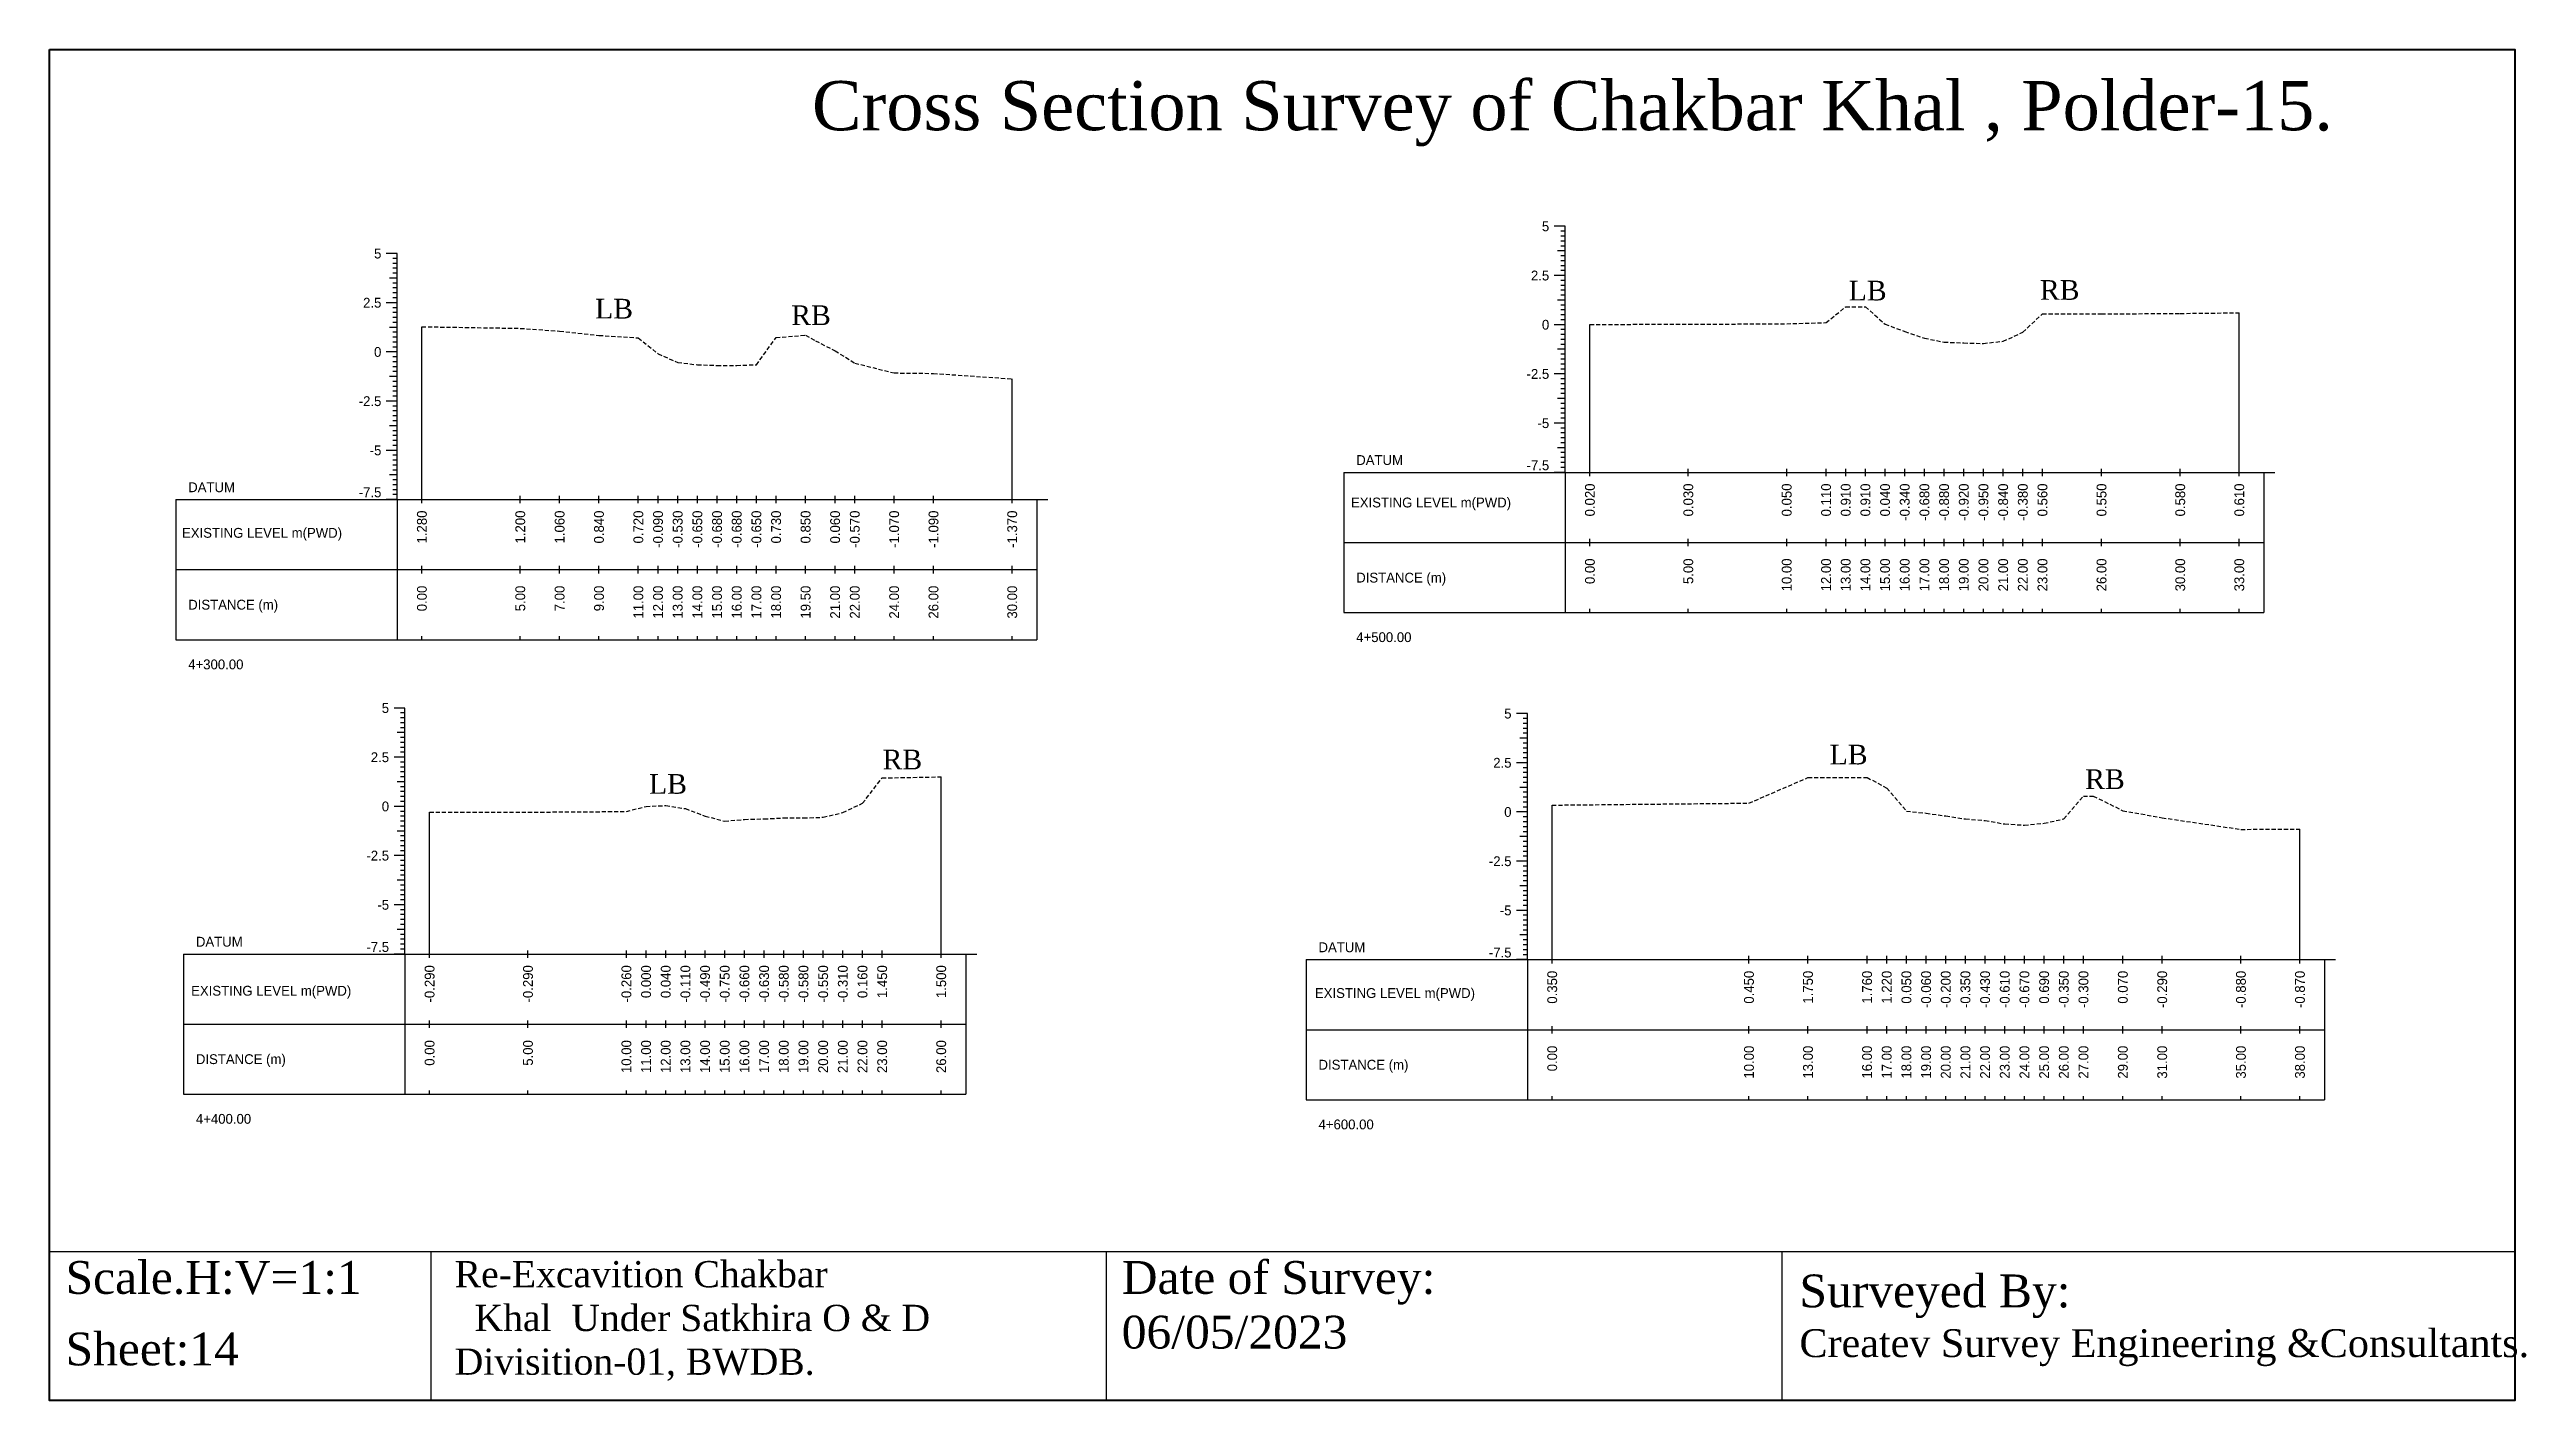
# Model space of a CAD drawing. Header units: inches. Extents: x 6579 to 9220, y -2276 to -1013.
# Drawn here: x 8180 to 8331.1, y -1957.1 to -1874.7 of the extents above; entities that cross this region are included whole.
import ezdxf
from ezdxf.enums import TextEntityAlignment as Align

# ---------------------------------------------------------------- set-up
doc = ezdxf.new("R2010")
doc.units = ezdxf.units.IN
doc.header["$MEASUREMENT"] = 0
doc.linetypes.add('HIDDEN', pattern=[0.375, 0.25, -0.125])
doc.layers.add('CS_Drawing', color=7, linetype='Continuous')
doc.layers.add('GL', color=3, linetype='HIDDEN')
doc.styles.add('romans', font='romans.shx')

msp = doc.modelspace()

# ---------------------------------------------------------------- texts
at = {"attachment_point": 1, "style": 'romans'}
for s, insert, char_height, width in [('{\\fTimes New Roman|b0|i0|c0|p18;Cross Section Survey of Chakbar Khal , Polder-15.}', (8226.52, -1876.62), 3, 89.3868), ('{\\fTimes New Roman|b0|i0|c0|p18;LB}', (8289.74, -1888.8), 1.2, 316.087), ('{\\fTimes New Roman|b0|i0|c0|p18;RB}', (8301.4, -1888.76), 1.2, 316.087), ('{\\fTimes New Roman|b0|i0|c0|p18;LB}', (8213.29, -1889.9), 1.2, 316.087), ('{\\fTimes New Roman|b0|i0|c0|p18;RB}', (8225.25, -1890.3), 1.2, 316.087), ('{\\fTimes New Roman|b0|i0|c0|p18;RB}', (8230.82, -1917.39), 1.2, 316.087), ('{\\fTimes New Roman|b0|i0|c0|p18;LB}', (8288.58, -1917.09), 1.2, 316.087), ('{\\fTimes New Roman|b0|i0|c0|p18;LB}', (8216.58, -1918.88), 1.2, 316.087), ('{\\fTimes New Roman|b0|i0|c0|p18;RB}', (8304.16, -1918.59), 1.2, 316.087), ('{\\fTimes New Roman|b0|i0|c0|p18;Scale.H:V=1:1}', (8181, -1948.57), 2, 22.2708), ('{\\fTimes New Roman|b0|i0|c0|p18;Re-Excavition Chakbar \\P  Khal  Under Satkhira O & D    Divisition-01, BWDB.}', (8204.73, -1948.57), 1.6, 38.8405), ('{\\fTimes New Roman|b0|i0|c0|p18;Date of Survey: 06/05/2023}', (8245.41, -1948.57), 2, 22.2708), ('{\\fTimes New Roman|b0|i0|c0|p18;Surveyed By:                                     \\H0.85x;Createv Survey Engineering &Consultants.}', (8286.74, -1949.39), 2, 45.2193), ('{\\fTimes New Roman|b0|i0|c0|p18;Sheet:14}', (8181, -1952.93), 2, 38.8405)]:
    msp.add_mtext(s, dxfattribs=dict(at, insert=insert, char_height=char_height, width=width))
at = {"layer": 'CS_Drawing'}
for s, p in [('5', (8271.48, -1885.48)), ('5', (8200.26, -1887.14)), ('2.5', (8271.48, -1888.48)), ('2.5', (8200.26, -1890.14)), ('0', (8271.48, -1891.48)), ('0', (8200.26, -1893.14)), ('-2.5', (8271.48, -1894.48)), ('-2.5', (8200.26, -1896.14)), ('-5', (8271.48, -1897.48)), ('-5', (8200.26, -1899.14)), ('5', (8200.73, -1914.85)), ('5', (8269.18, -1915.19)), ('2.5', (8200.73, -1917.85)), ('2.5', (8269.18, -1918.19)), ('0', (8200.73, -1920.85)), ('0', (8269.18, -1921.19)), ('-2.5', (8200.73, -1923.85)), ('-2.5', (8269.18, -1924.19)), ('-5', (8200.73, -1926.85)), ('-5', (8269.18, -1927.19))]:
    msp.add_text(s, height=0.6, dxfattribs=at).set_placement(p, align=Align.MIDDLE_RIGHT)
for s, p in [('DATUM', (8259.71, -1899.73)), ('DATUM', (8188.48, -1901.39)), ('EXISTING LEVEL m(PWD)', (8259.39, -1902.32)), ('EXISTING LEVEL m(PWD)', (8188.1, -1904.17)), ('DISTANCE (m)', (8259.71, -1906.9)), ('DISTANCE (m)', (8188.48, -1908.55)), ('4+500.00', (8259.71, -1910.53)), ('4+300.00', (8188.48, -1912.19)), ('DATUM', (8188.95, -1929.1)), ('DATUM', (8257.41, -1929.44)), ('EXISTING LEVEL m(PWD)', (8188.66, -1932.09)), ('EXISTING LEVEL m(PWD)', (8257.19, -1932.23)), ('DISTANCE (m)', (8188.95, -1936.26)), ('DISTANCE (m)', (8257.41, -1936.6)), ('4+400.00', (8188.95, -1939.9)), ('4+600.00', (8257.41, -1940.24))]:
    msp.add_text(s, height=0.6, dxfattribs=at).set_placement(p, align=Align.MIDDLE_LEFT)
for p in [(8271.48, -1900.35), (8200.26, -1902), (8200.73, -1929.72), (8269.18, -1930.06)]:
    msp.add_text('-7.5', height=0.6, dxfattribs=at).set_placement(p, align=Align.RIGHT)
for s, p in [('0.020', (8273.96, -1901.16)), ('0.030', (8279.96, -1901.16)), ('0.050', (8285.96, -1901.16)), ('0.110', (8288.36, -1901.16)), ('0.910', (8289.56, -1901.16)), ('0.910', (8290.76, -1901.16)), ('0.040', (8291.96, -1901.16)), ('-0.340', (8293.16, -1901.16)), ('-0.680', (8294.36, -1901.16)), ('-0.880', (8295.56, -1901.16)), ('-0.920', (8296.76, -1901.16)), ('-0.950', (8297.96, -1901.16)), ('-0.840', (8299.16, -1901.16)), ('-0.380', (8300.36, -1901.16)), ('0.560', (8301.56, -1901.16)), ('0.550', (8305.16, -1901.16)), ('0.580', (8309.96, -1901.16)), ('0.610', (8313.56, -1901.16)), ('1.280', (8202.73, -1902.81)), ('1.200', (8208.73, -1902.81)), ('1.060', (8211.13, -1902.81)), ('0.840', (8213.53, -1902.81)), ('0.720', (8215.93, -1902.81)), ('-0.090', (8217.13, -1902.81)), ('-0.530', (8218.33, -1902.81)), ('-0.650', (8219.53, -1902.81)), ('-0.680', (8220.73, -1902.81)), ('-0.680', (8221.93, -1902.81)), ('-0.650', (8223.13, -1902.81)), ('0.730', (8224.33, -1902.81)), ('0.850', (8226.13, -1902.81)), ('0.060', (8227.93, -1902.81)), ('-0.570', (8229.13, -1902.81)), ('-1.070', (8231.53, -1902.81)), ('-1.090', (8233.93, -1902.81)), ('-1.370', (8238.73, -1902.81)), ('0.00', (8273.96, -1905.73)), ('5.00', (8279.96, -1905.73)), ('10.00', (8285.96, -1905.73)), ('12.00', (8288.36, -1905.73)), ('13.00', (8289.56, -1905.73)), ('14.00', (8290.76, -1905.73)), ('15.00', (8291.96, -1905.73)), ('16.00', (8293.16, -1905.73)), ('17.00', (8294.36, -1905.73)), ('18.00', (8295.56, -1905.73)), ('19.00', (8296.76, -1905.73)), ('20.00', (8297.96, -1905.73)), ('21.00', (8299.16, -1905.73)), ('22.00', (8300.36, -1905.73)), ('23.00', (8301.56, -1905.73)), ('26.00', (8305.16, -1905.73)), ('30.00', (8309.96, -1905.73)), ('33.00', (8313.56, -1905.73)), ('0.00', (8202.73, -1907.39)), ('5.00', (8208.73, -1907.39)), ('7.00', (8211.13, -1907.39)), ('9.00', (8213.53, -1907.39)), ('11.00', (8215.93, -1907.39)), ('12.00', (8217.13, -1907.39)), ('13.00', (8218.33, -1907.39)), ('14.00', (8219.53, -1907.39)), ('15.00', (8220.73, -1907.39)), ('16.00', (8221.93, -1907.39)), ('17.00', (8223.13, -1907.39)), ('18.00', (8224.33, -1907.39)), ('19.50', (8226.13, -1907.39)), ('21.00', (8227.93, -1907.39)), ('22.00', (8229.13, -1907.39)), ('24.00', (8231.53, -1907.39)), ('26.00', (8233.93, -1907.39)), ('30.00', (8238.73, -1907.39)), ('-0.290', (8203.2, -1930.53)), ('-0.290', (8209.2, -1930.53)), ('-0.260', (8215.2, -1930.53)), ('0.000', (8216.4, -1930.53)), ('0.040', (8217.6, -1930.53)), ('-0.110', (8218.8, -1930.53)), ('-0.490', (8220, -1930.53)), ('-0.750', (8221.2, -1930.53)), ('-0.660', (8222.4, -1930.53)), ('-0.630', (8223.6, -1930.53)), ('-0.580', (8224.8, -1930.53)), ('-0.580', (8226, -1930.53)), ('-0.550', (8227.2, -1930.53)), ('-0.310', (8228.4, -1930.53)), ('0.160', (8229.6, -1930.53)), ('1.450', (8230.8, -1930.53)), ('1.500', (8234.4, -1930.53)), ('0.350', (8271.66, -1930.87)), ('0.450', (8283.66, -1930.87)), ('1.750', (8287.26, -1930.87)), ('1.760', (8290.86, -1930.87)), ('1.220', (8292.06, -1930.87)), ('0.050', (8293.26, -1930.87)), ('-0.060', (8294.46, -1930.87)), ('-0.200', (8295.66, -1930.87)), ('-0.350', (8296.86, -1930.87)), ('-0.430', (8298.06, -1930.87)), ('-0.610', (8299.26, -1930.87)), ('-0.670', (8300.46, -1930.87)), ('0.690', (8301.66, -1930.87)), ('-0.350', (8302.86, -1930.87)), ('-0.300', (8304.06, -1930.87)), ('0.070', (8306.46, -1930.87)), ('-0.290', (8308.86, -1930.87)), ('-0.880', (8313.66, -1930.87)), ('-0.870', (8317.26, -1930.87)), ('0.00', (8203.2, -1935.1)), ('5.00', (8209.2, -1935.1)), ('10.00', (8215.2, -1935.1)), ('11.00', (8216.4, -1935.1)), ('12.00', (8217.6, -1935.1)), ('13.00', (8218.8, -1935.1)), ('14.00', (8220, -1935.1)), ('15.00', (8221.2, -1935.1)), ('16.00', (8222.4, -1935.1)), ('17.00', (8223.6, -1935.1)), ('18.00', (8224.8, -1935.1)), ('19.00', (8226, -1935.1)), ('20.00', (8227.2, -1935.1)), ('21.00', (8228.4, -1935.1)), ('22.00', (8229.6, -1935.1)), ('23.00', (8230.8, -1935.1)), ('26.00', (8234.4, -1935.1)), ('0.00', (8271.66, -1935.44)), ('10.00', (8283.66, -1935.44)), ('13.00', (8287.26, -1935.44)), ('16.00', (8290.86, -1935.44)), ('17.00', (8292.06, -1935.44)), ('18.00', (8293.26, -1935.44)), ('19.00', (8294.46, -1935.44)), ('20.00', (8295.66, -1935.44)), ('21.00', (8296.86, -1935.44)), ('22.00', (8298.06, -1935.44)), ('23.00', (8299.26, -1935.44)), ('24.00', (8300.46, -1935.44)), ('25.00', (8301.66, -1935.44)), ('26.00', (8302.86, -1935.44)), ('27.00', (8304.06, -1935.44)), ('29.00', (8306.46, -1935.44)), ('31.00', (8308.86, -1935.44)), ('35.00', (8313.66, -1935.44)), ('38.00', (8317.26, -1935.44))]:
    msp.add_text(s, height=0.6, rotation=90, dxfattribs=at).set_placement(p, align=Align.MIDDLE_RIGHT)

# ---------------------------------------------------------------- linework, layer by layer
at = {"color": 4, "lineweight": 40}
msp.add_lwpolyline([(8180.02, -1874.7), (8330.36, -1874.7), (8330.36, -1957.07), (8180.02, -1957.07)], close=True, dxfattribs=at)
for points in [[(8330.36, -1874.7), (8330.36, -1957.07)], [(8180.02, -1947.99), (8330.36, -1947.99)], [(8180.02, -1947.99), (8180.02, -1957.07)], [(8203.27, -1947.99), (8203.27, -1957.07)], [(8244.47, -1947.99), (8244.47, -1957.07)], [(8285.67, -1947.99), (8285.67, -1957.07)]]:
    msp.add_lwpolyline(points)
at = {"layer": 'CS_Drawing'}
for p, q in [((8272.46, -1885.48), (8271.78, -1885.48)), ((8272.46, -1885.48), (8271.98, -1885.48)), ((8272.46, -1885.48), (8272.19, -1885.48)), ((8272.46, -1885.78), (8272.19, -1885.78)), ((8272.46, -1886.08), (8272.19, -1886.08)), ((8272.46, -1886.38), (8272.19, -1886.38)), ((8272.46, -1900.48), (8272.46, -1885.48)), ((8201.23, -1887.14), (8200.56, -1887.14)), ((8201.23, -1887.14), (8200.76, -1887.14)), ((8201.23, -1887.14), (8200.96, -1887.14)), ((8201.23, -1887.44), (8200.96, -1887.44)), ((8201.23, -1887.74), (8200.96, -1887.74)), ((8201.23, -1888.04), (8200.96, -1888.04)), ((8201.23, -1902.14), (8201.23, -1887.14)), ((8272.46, -1886.98), (8271.98, -1886.98)), ((8272.46, -1886.68), (8272.19, -1886.68)), ((8272.46, -1886.98), (8272.19, -1886.98)), ((8272.46, -1887.28), (8272.19, -1887.28)), ((8272.46, -1887.58), (8272.19, -1887.58)), ((8272.46, -1887.88), (8272.19, -1887.88)), ((8201.23, -1888.64), (8200.76, -1888.64)), ((8201.23, -1888.34), (8200.96, -1888.34)), ((8201.23, -1888.64), (8200.96, -1888.64)), ((8201.23, -1888.94), (8200.96, -1888.94)), ((8201.23, -1889.24), (8200.96, -1889.24)), ((8201.23, -1889.54), (8200.96, -1889.54)), ((8272.46, -1888.48), (8271.78, -1888.48)), ((8272.46, -1888.48), (8271.98, -1888.48)), ((8272.46, -1888.18), (8272.19, -1888.18)), ((8272.46, -1888.48), (8272.19, -1888.48)), ((8272.46, -1888.78), (8272.19, -1888.78)), ((8272.46, -1889.08), (8272.19, -1889.08)), ((8272.46, -1889.38), (8272.19, -1889.38)), ((8201.23, -1890.14), (8200.56, -1890.14)), ((8201.23, -1890.14), (8200.76, -1890.14)), ((8201.23, -1889.84), (8200.96, -1889.84)), ((8201.23, -1890.14), (8200.96, -1890.14)), ((8201.23, -1890.44), (8200.96, -1890.44)), ((8201.23, -1890.74), (8200.96, -1890.74)), ((8201.23, -1891.04), (8200.96, -1891.04)), ((8272.46, -1889.98), (8271.98, -1889.98)), ((8272.46, -1889.68), (8272.19, -1889.68)), ((8272.46, -1889.98), (8272.19, -1889.98)), ((8272.46, -1890.28), (8272.19, -1890.28)), ((8272.46, -1890.58), (8272.19, -1890.58)), ((8272.46, -1890.88), (8272.19, -1890.88)), ((8313.56, -1900.48), (8313.56, -1890.75)), ((8201.23, -1891.64), (8200.76, -1891.64)), ((8201.23, -1891.34), (8200.96, -1891.34)), ((8201.23, -1891.64), (8200.96, -1891.64)), ((8201.23, -1891.94), (8200.96, -1891.94)), ((8201.23, -1892.24), (8200.96, -1892.24)), ((8201.23, -1892.54), (8200.96, -1892.54)), ((8202.73, -1902.14), (8202.73, -1891.6)), ((8272.46, -1891.48), (8271.78, -1891.48)), ((8272.46, -1891.48), (8271.98, -1891.48)), ((8272.46, -1891.18), (8272.19, -1891.18)), ((8272.46, -1891.48), (8272.19, -1891.48)), ((8272.46, -1891.78), (8272.19, -1891.78)), ((8272.46, -1892.08), (8272.19, -1892.08)), ((8272.46, -1892.38), (8272.19, -1892.38)), ((8273.96, -1900.48), (8273.96, -1891.46)), ((8201.23, -1893.14), (8200.56, -1893.14)), ((8201.23, -1893.14), (8200.76, -1893.14)), ((8201.23, -1892.84), (8200.96, -1892.84)), ((8201.23, -1893.14), (8200.96, -1893.14)), ((8201.23, -1893.44), (8200.96, -1893.44)), ((8201.23, -1893.74), (8200.96, -1893.74)), ((8201.23, -1894.04), (8200.96, -1894.04)), ((8272.46, -1892.98), (8271.98, -1892.98)), ((8272.46, -1892.68), (8272.19, -1892.68)), ((8272.46, -1892.98), (8272.19, -1892.98)), ((8272.46, -1893.28), (8272.19, -1893.28)), ((8272.46, -1893.58), (8272.19, -1893.58)), ((8272.46, -1893.88), (8272.19, -1893.88)), ((8201.23, -1894.64), (8200.76, -1894.64)), ((8201.23, -1894.34), (8200.96, -1894.34)), ((8201.23, -1894.64), (8200.96, -1894.64)), ((8201.23, -1894.94), (8200.96, -1894.94)), ((8201.23, -1895.24), (8200.96, -1895.24)), ((8201.23, -1895.54), (8200.96, -1895.54)), ((8238.73, -1902.14), (8238.73, -1894.78)), ((8272.46, -1894.48), (8271.78, -1894.48)), ((8272.46, -1894.48), (8271.98, -1894.48)), ((8272.46, -1894.18), (8272.19, -1894.18)), ((8272.46, -1894.48), (8272.19, -1894.48)), ((8272.46, -1894.78), (8272.19, -1894.78)), ((8272.46, -1895.08), (8272.19, -1895.08)), ((8272.46, -1895.38), (8272.19, -1895.38)), ((8272.46, -1895.68), (8272.19, -1895.68)), ((8201.23, -1896.14), (8200.56, -1896.14)), ((8201.23, -1896.14), (8200.76, -1896.14)), ((8201.23, -1895.84), (8200.96, -1895.84)), ((8201.23, -1896.14), (8200.96, -1896.14)), ((8201.23, -1896.44), (8200.96, -1896.44)), ((8201.23, -1896.74), (8200.96, -1896.74)), ((8201.23, -1897.04), (8200.96, -1897.04)), ((8272.46, -1895.98), (8271.98, -1895.98)), ((8272.46, -1895.98), (8272.19, -1895.98)), ((8272.46, -1896.28), (8272.19, -1896.28)), ((8272.46, -1896.58), (8272.19, -1896.58)), ((8272.46, -1896.88), (8272.19, -1896.88)), ((8272.46, -1897.18), (8272.19, -1897.18)), ((8201.23, -1897.64), (8200.76, -1897.64)), ((8201.23, -1897.34), (8200.96, -1897.34)), ((8201.23, -1897.64), (8200.96, -1897.64)), ((8201.23, -1897.94), (8200.96, -1897.94)), ((8201.23, -1898.24), (8200.96, -1898.24)), ((8201.23, -1898.54), (8200.96, -1898.54)), ((8272.46, -1897.48), (8271.78, -1897.48)), ((8272.46, -1897.48), (8271.98, -1897.48)), ((8272.46, -1897.48), (8272.19, -1897.48)), ((8272.46, -1897.78), (8272.19, -1897.78)), ((8272.46, -1898.08), (8272.19, -1898.08)), ((8272.46, -1898.38), (8272.19, -1898.38)), ((8272.46, -1898.68), (8272.19, -1898.68)), ((8201.23, -1899.14), (8200.56, -1899.14)), ((8201.23, -1899.14), (8200.76, -1899.14)), ((8201.23, -1898.84), (8200.96, -1898.84)), ((8201.23, -1899.14), (8200.96, -1899.14)), ((8201.23, -1899.44), (8200.96, -1899.44)), ((8201.23, -1899.74), (8200.96, -1899.74)), ((8201.23, -1900.04), (8200.96, -1900.04)), ((8272.46, -1898.98), (8271.98, -1898.98)), ((8272.46, -1898.98), (8272.19, -1898.98)), ((8272.46, -1899.28), (8272.19, -1899.28)), ((8272.46, -1899.58), (8272.19, -1899.58)), ((8272.46, -1899.88), (8272.19, -1899.88)), ((8272.46, -1900.18), (8272.19, -1900.18)), ((8201.23, -1900.64), (8200.76, -1900.64)), ((8201.23, -1900.34), (8200.96, -1900.34)), ((8201.23, -1900.64), (8200.96, -1900.64)), ((8201.23, -1900.94), (8200.96, -1900.94)), ((8201.23, -1901.24), (8200.96, -1901.24)), ((8201.23, -1901.54), (8200.96, -1901.54)), ((8258.96, -1900.48), (8272.46, -1900.48)), ((8258.96, -1900.48), (8258.96, -1909.03)), ((8272.46, -1900.48), (8271.78, -1900.48)), ((8272.46, -1900.48), (8271.98, -1900.48)), ((8272.46, -1900.48), (8272.19, -1900.48)), ((8272.46, -1900.48), (8315.06, -1900.48)), ((8272.46, -1900.48), (8272.46, -1909.03)), ((8273.96, -1900.71), (8273.96, -1900.26)), ((8279.96, -1900.71), (8279.96, -1900.26)), ((8285.96, -1900.71), (8285.96, -1900.26)), ((8288.36, -1900.71), (8288.36, -1900.26)), ((8289.56, -1900.71), (8289.56, -1900.26)), ((8290.76, -1900.71), (8290.76, -1900.26)), ((8291.96, -1900.71), (8291.96, -1900.26)), ((8293.16, -1900.71), (8293.16, -1900.26)), ((8294.36, -1900.71), (8294.36, -1900.26)), ((8295.56, -1900.71), (8295.56, -1900.26)), ((8296.76, -1900.71), (8296.76, -1900.26)), ((8297.96, -1900.71), (8297.96, -1900.26)), ((8299.16, -1900.71), (8299.16, -1900.26)), ((8300.36, -1900.71), (8300.36, -1900.26)), ((8301.56, -1900.71), (8301.56, -1900.26)), ((8305.16, -1900.71), (8305.16, -1900.26)), ((8309.96, -1900.71), (8309.96, -1900.26)), ((8313.56, -1900.71), (8313.56, -1900.26)), ((8315.06, -1900.48), (8315.73, -1900.48)), ((8315.06, -1900.48), (8315.53, -1900.48)), ((8315.06, -1900.48), (8315.33, -1900.48)), ((8315.06, -1900.48), (8315.06, -1909.03)), ((8187.73, -1902.14), (8201.23, -1902.14)), ((8187.73, -1902.14), (8187.73, -1910.69)), ((8201.23, -1902.14), (8200.56, -1902.14)), ((8201.23, -1902.14), (8200.76, -1902.14)), ((8201.23, -1901.84), (8200.96, -1901.84)), ((8201.23, -1902.14), (8200.96, -1902.14)), ((8201.23, -1902.14), (8240.23, -1902.14)), ((8201.23, -1902.14), (8201.23, -1910.69)), ((8202.73, -1902.36), (8202.73, -1901.91)), ((8208.73, -1902.36), (8208.73, -1901.91)), ((8211.13, -1902.36), (8211.13, -1901.91)), ((8213.53, -1902.36), (8213.53, -1901.91)), ((8215.93, -1902.36), (8215.93, -1901.91)), ((8217.13, -1902.36), (8217.13, -1901.91)), ((8218.33, -1902.36), (8218.33, -1901.91)), ((8219.53, -1902.36), (8219.53, -1901.91)), ((8220.73, -1902.36), (8220.73, -1901.91)), ((8221.93, -1902.36), (8221.93, -1901.91)), ((8223.13, -1902.36), (8223.13, -1901.91)), ((8224.33, -1902.36), (8224.33, -1901.91)), ((8226.13, -1902.36), (8226.13, -1901.91)), ((8227.93, -1902.36), (8227.93, -1901.91)), ((8229.13, -1902.36), (8229.13, -1901.91)), ((8231.53, -1902.36), (8231.53, -1901.91)), ((8233.93, -1902.36), (8233.93, -1901.91)), ((8238.73, -1902.36), (8238.73, -1901.91)), ((8240.23, -1902.14), (8240.91, -1902.14)), ((8240.23, -1902.14), (8240.7, -1902.14)), ((8240.23, -1902.14), (8240.5, -1902.14)), ((8240.23, -1902.14), (8240.23, -1910.69)), ((8273.96, -1904.98), (8273.96, -1904.53)), ((8279.96, -1904.98), (8279.96, -1904.53)), ((8285.96, -1904.98), (8285.96, -1904.53)), ((8288.36, -1904.98), (8288.36, -1904.53)), ((8289.56, -1904.98), (8289.56, -1904.53)), ((8290.76, -1904.98), (8290.76, -1904.53)), ((8291.96, -1904.98), (8291.96, -1904.53)), ((8293.16, -1904.98), (8293.16, -1904.53)), ((8294.36, -1904.98), (8294.36, -1904.53)), ((8295.56, -1904.98), (8295.56, -1904.53)), ((8296.76, -1904.98), (8296.76, -1904.53)), ((8297.96, -1904.98), (8297.96, -1904.53)), ((8299.16, -1904.98), (8299.16, -1904.53)), ((8300.36, -1904.98), (8300.36, -1904.53)), ((8301.56, -1904.98), (8301.56, -1904.53)), ((8305.16, -1904.98), (8305.16, -1904.53)), ((8309.96, -1904.98), (8309.96, -1904.53)), ((8313.56, -1904.98), (8313.56, -1904.53)), ((8202.73, -1906.64), (8202.73, -1906.19)), ((8208.73, -1906.64), (8208.73, -1906.19)), ((8211.13, -1906.64), (8211.13, -1906.19)), ((8213.53, -1906.64), (8213.53, -1906.19)), ((8215.93, -1906.64), (8215.93, -1906.19)), ((8217.13, -1906.64), (8217.13, -1906.19)), ((8218.33, -1906.64), (8218.33, -1906.19)), ((8219.53, -1906.64), (8219.53, -1906.19)), ((8220.73, -1906.64), (8220.73, -1906.19)), ((8221.93, -1906.64), (8221.93, -1906.19)), ((8223.13, -1906.64), (8223.13, -1906.19)), ((8224.33, -1906.64), (8224.33, -1906.19)), ((8226.13, -1906.64), (8226.13, -1906.19)), ((8227.93, -1906.64), (8227.93, -1906.19)), ((8229.13, -1906.64), (8229.13, -1906.19)), ((8231.53, -1906.64), (8231.53, -1906.19)), ((8233.93, -1906.64), (8233.93, -1906.19)), ((8238.73, -1906.64), (8238.73, -1906.19)), ((8258.96, -1904.76), (8272.46, -1904.76)), ((8272.46, -1904.76), (8315.06, -1904.76)), ((8272.46, -1904.76), (8315.06, -1904.76)), ((8187.73, -1906.41), (8201.23, -1906.41)), ((8201.23, -1906.41), (8240.23, -1906.41)), ((8201.23, -1906.41), (8240.23, -1906.41)), ((8258.96, -1909.03), (8272.46, -1909.03)), ((8272.46, -1909.03), (8315.06, -1909.03)), ((8273.96, -1909.03), (8273.96, -1908.81)), ((8279.96, -1909.03), (8279.96, -1908.81)), ((8285.96, -1909.03), (8285.96, -1908.81)), ((8288.36, -1909.03), (8288.36, -1908.81)), ((8289.56, -1909.03), (8289.56, -1908.81)), ((8290.76, -1909.03), (8290.76, -1908.81)), ((8291.96, -1909.03), (8291.96, -1908.81)), ((8293.16, -1909.03), (8293.16, -1908.81)), ((8294.36, -1909.03), (8294.36, -1908.81)), ((8295.56, -1909.03), (8295.56, -1908.81)), ((8296.76, -1909.03), (8296.76, -1908.81)), ((8297.96, -1909.03), (8297.96, -1908.81)), ((8299.16, -1909.03), (8299.16, -1908.81)), ((8300.36, -1909.03), (8300.36, -1908.81)), ((8301.56, -1909.03), (8301.56, -1908.81)), ((8305.16, -1909.03), (8305.16, -1908.81)), ((8309.96, -1909.03), (8309.96, -1908.81)), ((8313.56, -1909.03), (8313.56, -1908.81)), ((8187.73, -1910.69), (8201.23, -1910.69)), ((8201.23, -1910.69), (8240.23, -1910.69)), ((8202.73, -1910.69), (8202.73, -1910.46)), ((8208.73, -1910.69), (8208.73, -1910.46)), ((8211.13, -1910.69), (8211.13, -1910.46)), ((8213.53, -1910.69), (8213.53, -1910.46)), ((8215.93, -1910.69), (8215.93, -1910.46)), ((8217.13, -1910.69), (8217.13, -1910.46)), ((8218.33, -1910.69), (8218.33, -1910.46)), ((8219.53, -1910.69), (8219.53, -1910.46)), ((8220.73, -1910.69), (8220.73, -1910.46)), ((8221.93, -1910.69), (8221.93, -1910.46)), ((8223.13, -1910.69), (8223.13, -1910.46)), ((8224.33, -1910.69), (8224.33, -1910.46)), ((8226.13, -1910.69), (8226.13, -1910.46)), ((8227.93, -1910.69), (8227.93, -1910.46)), ((8229.13, -1910.69), (8229.13, -1910.46)), ((8231.53, -1910.69), (8231.53, -1910.46)), ((8233.93, -1910.69), (8233.93, -1910.46)), ((8238.73, -1910.69), (8238.73, -1910.46)), ((8201.7, -1914.85), (8201.03, -1914.85)), ((8201.7, -1914.85), (8201.23, -1914.85)), ((8201.7, -1914.85), (8201.43, -1914.85)), ((8201.7, -1915.15), (8201.43, -1915.15)), ((8201.7, -1929.85), (8201.7, -1914.85)), ((8270.16, -1915.19), (8269.48, -1915.19)), ((8270.16, -1915.19), (8269.69, -1915.19)), ((8270.16, -1915.19), (8269.89, -1915.19)), ((8270.16, -1930.19), (8270.16, -1915.19)), ((8201.7, -1916.35), (8201.23, -1916.35)), ((8201.7, -1915.45), (8201.43, -1915.45)), ((8201.7, -1915.75), (8201.43, -1915.75)), ((8201.7, -1916.05), (8201.43, -1916.05)), ((8201.7, -1916.35), (8201.43, -1916.35)), ((8201.7, -1916.65), (8201.43, -1916.65)), ((8270.16, -1916.69), (8269.69, -1916.69)), ((8270.16, -1915.49), (8269.89, -1915.49)), ((8270.16, -1915.79), (8269.89, -1915.79)), ((8270.16, -1916.09), (8269.89, -1916.09)), ((8270.16, -1916.39), (8269.89, -1916.39)), ((8270.16, -1916.69), (8269.89, -1916.69)), ((8201.7, -1917.85), (8201.03, -1917.85)), ((8201.7, -1917.85), (8201.23, -1917.85)), ((8201.7, -1916.95), (8201.43, -1916.95)), ((8201.7, -1917.25), (8201.43, -1917.25)), ((8201.7, -1917.55), (8201.43, -1917.55)), ((8201.7, -1917.85), (8201.43, -1917.85)), ((8201.7, -1918.15), (8201.43, -1918.15)), ((8270.16, -1918.19), (8269.48, -1918.19)), ((8270.16, -1918.19), (8269.69, -1918.19)), ((8270.16, -1916.99), (8269.89, -1916.99)), ((8270.16, -1917.29), (8269.89, -1917.29)), ((8270.16, -1917.59), (8269.89, -1917.59)), ((8270.16, -1917.89), (8269.89, -1917.89)), ((8270.16, -1918.19), (8269.89, -1918.19)), ((8201.7, -1919.35), (8201.23, -1919.35)), ((8201.7, -1918.45), (8201.43, -1918.45)), ((8201.7, -1918.75), (8201.43, -1918.75)), ((8201.7, -1919.05), (8201.43, -1919.05)), ((8201.7, -1919.35), (8201.43, -1919.35)), ((8201.7, -1919.65), (8201.43, -1919.65)), ((8234.4, -1929.85), (8234.4, -1919.05)), ((8270.16, -1919.69), (8269.69, -1919.69)), ((8270.16, -1918.49), (8269.89, -1918.49)), ((8270.16, -1918.79), (8269.89, -1918.79)), ((8270.16, -1919.09), (8269.89, -1919.09)), ((8270.16, -1919.39), (8269.89, -1919.39)), ((8270.16, -1919.69), (8269.89, -1919.69)), ((8201.7, -1920.85), (8201.03, -1920.85)), ((8201.7, -1920.85), (8201.23, -1920.85)), ((8201.7, -1919.95), (8201.43, -1919.95)), ((8201.7, -1920.25), (8201.43, -1920.25)), ((8201.7, -1920.55), (8201.43, -1920.55)), ((8201.7, -1920.85), (8201.43, -1920.85)), ((8201.7, -1921.15), (8201.43, -1921.15)), ((8203.2, -1929.85), (8203.2, -1921.2)), ((8270.16, -1921.19), (8269.48, -1921.19)), ((8270.16, -1921.19), (8269.69, -1921.19)), ((8270.16, -1919.99), (8269.89, -1919.99)), ((8270.16, -1920.29), (8269.89, -1920.29)), ((8270.16, -1920.59), (8269.89, -1920.59)), ((8270.16, -1920.89), (8269.89, -1920.89)), ((8270.16, -1921.19), (8269.89, -1921.19)), ((8271.66, -1930.19), (8271.66, -1920.77)), ((8201.7, -1922.35), (8201.23, -1922.35)), ((8201.7, -1921.45), (8201.43, -1921.45)), ((8201.7, -1921.75), (8201.43, -1921.75)), ((8201.7, -1922.05), (8201.43, -1922.05)), ((8201.7, -1922.35), (8201.43, -1922.35)), ((8201.7, -1922.65), (8201.43, -1922.65)), ((8270.16, -1922.69), (8269.69, -1922.69)), ((8270.16, -1921.49), (8269.89, -1921.49)), ((8270.16, -1921.79), (8269.89, -1921.79)), ((8270.16, -1922.09), (8269.89, -1922.09)), ((8270.16, -1922.39), (8269.89, -1922.39)), ((8270.16, -1922.69), (8269.89, -1922.69)), ((8317.26, -1930.19), (8317.26, -1922.23)), ((8201.7, -1923.85), (8201.03, -1923.85)), ((8201.7, -1923.85), (8201.23, -1923.85)), ((8201.7, -1922.95), (8201.43, -1922.95)), ((8201.7, -1923.25), (8201.43, -1923.25)), ((8201.7, -1923.55), (8201.43, -1923.55)), ((8201.7, -1923.85), (8201.43, -1923.85)), ((8201.7, -1924.15), (8201.43, -1924.15)), ((8270.16, -1924.19), (8269.48, -1924.19)), ((8270.16, -1924.19), (8269.69, -1924.19)), ((8270.16, -1922.99), (8269.89, -1922.99)), ((8270.16, -1923.29), (8269.89, -1923.29)), ((8270.16, -1923.59), (8269.89, -1923.59)), ((8270.16, -1923.89), (8269.89, -1923.89)), ((8270.16, -1924.19), (8269.89, -1924.19)), ((8201.7, -1925.35), (8201.23, -1925.35)), ((8201.7, -1924.45), (8201.43, -1924.45)), ((8201.7, -1924.75), (8201.43, -1924.75)), ((8201.7, -1925.05), (8201.43, -1925.05)), ((8201.7, -1925.35), (8201.43, -1925.35)), ((8201.7, -1925.65), (8201.43, -1925.65)), ((8270.16, -1925.69), (8269.69, -1925.69)), ((8270.16, -1924.49), (8269.89, -1924.49)), ((8270.16, -1924.79), (8269.89, -1924.79)), ((8270.16, -1925.09), (8269.89, -1925.09)), ((8270.16, -1925.39), (8269.89, -1925.39)), ((8270.16, -1925.69), (8269.89, -1925.69)), ((8201.7, -1926.85), (8201.03, -1926.85)), ((8201.7, -1926.85), (8201.23, -1926.85)), ((8201.7, -1925.95), (8201.43, -1925.95)), ((8201.7, -1926.25), (8201.43, -1926.25)), ((8201.7, -1926.55), (8201.43, -1926.55)), ((8201.7, -1926.85), (8201.43, -1926.85)), ((8201.7, -1927.15), (8201.43, -1927.15)), ((8270.16, -1927.19), (8269.48, -1927.19)), ((8270.16, -1927.19), (8269.69, -1927.19)), ((8270.16, -1925.99), (8269.89, -1925.99)), ((8270.16, -1926.29), (8269.89, -1926.29)), ((8270.16, -1926.59), (8269.89, -1926.59)), ((8270.16, -1926.89), (8269.89, -1926.89)), ((8270.16, -1927.19), (8269.89, -1927.19)), ((8201.7, -1928.35), (8201.23, -1928.35)), ((8201.7, -1927.45), (8201.43, -1927.45)), ((8201.7, -1927.75), (8201.43, -1927.75)), ((8201.7, -1928.05), (8201.43, -1928.05)), ((8201.7, -1928.35), (8201.43, -1928.35)), ((8201.7, -1928.65), (8201.43, -1928.65)), ((8270.16, -1928.69), (8269.69, -1928.69)), ((8270.16, -1927.49), (8269.89, -1927.49)), ((8270.16, -1927.79), (8269.89, -1927.79)), ((8270.16, -1928.09), (8269.89, -1928.09)), ((8270.16, -1928.39), (8269.89, -1928.39)), ((8270.16, -1928.69), (8269.89, -1928.69)), ((8188.2, -1929.85), (8201.7, -1929.85)), ((8188.2, -1929.85), (8188.2, -1938.4)), ((8201.7, -1929.85), (8201.03, -1929.85)), ((8201.7, -1929.85), (8201.23, -1929.85)), ((8201.7, -1928.95), (8201.43, -1928.95)), ((8201.7, -1929.25), (8201.43, -1929.25)), ((8201.7, -1929.55), (8201.43, -1929.55)), ((8201.7, -1929.85), (8201.43, -1929.85)), ((8201.7, -1929.85), (8235.9, -1929.85)), ((8201.7, -1929.85), (8201.7, -1938.4)), ((8203.2, -1930.08), (8203.2, -1929.63)), ((8209.2, -1930.08), (8209.2, -1929.63)), ((8215.2, -1930.08), (8215.2, -1929.63)), ((8216.4, -1930.08), (8216.4, -1929.63)), ((8217.6, -1930.08), (8217.6, -1929.63)), ((8218.8, -1930.08), (8218.8, -1929.63)), ((8220, -1930.08), (8220, -1929.63)), ((8221.2, -1930.08), (8221.2, -1929.63)), ((8222.4, -1930.08), (8222.4, -1929.63)), ((8223.6, -1930.08), (8223.6, -1929.63)), ((8224.8, -1930.08), (8224.8, -1929.63)), ((8226, -1930.08), (8226, -1929.63)), ((8227.2, -1930.08), (8227.2, -1929.63)), ((8228.4, -1930.08), (8228.4, -1929.63)), ((8229.6, -1930.08), (8229.6, -1929.63)), ((8230.8, -1930.08), (8230.8, -1929.63)), ((8234.4, -1930.08), (8234.4, -1929.63)), ((8235.9, -1929.85), (8236.58, -1929.85)), ((8235.9, -1929.85), (8236.37, -1929.85)), ((8235.9, -1929.85), (8236.17, -1929.85)), ((8235.9, -1929.85), (8235.9, -1938.4)), ((8256.66, -1930.19), (8270.16, -1930.19)), ((8256.66, -1930.19), (8256.66, -1938.74)), ((8270.16, -1930.19), (8269.48, -1930.19)), ((8270.16, -1930.19), (8269.69, -1930.19)), ((8270.16, -1928.99), (8269.89, -1928.99)), ((8270.16, -1929.29), (8269.89, -1929.29)), ((8270.16, -1929.59), (8269.89, -1929.59)), ((8270.16, -1929.89), (8269.89, -1929.89)), ((8270.16, -1930.19), (8269.89, -1930.19)), ((8270.16, -1930.19), (8318.76, -1930.19)), ((8270.16, -1930.19), (8270.16, -1938.74)), ((8271.66, -1930.42), (8271.66, -1929.97)), ((8283.66, -1930.42), (8283.66, -1929.97)), ((8287.26, -1930.42), (8287.26, -1929.97)), ((8290.86, -1930.42), (8290.86, -1929.97)), ((8292.06, -1930.42), (8292.06, -1929.97)), ((8293.26, -1930.42), (8293.26, -1929.97)), ((8294.46, -1930.42), (8294.46, -1929.97)), ((8295.66, -1930.42), (8295.66, -1929.97)), ((8296.86, -1930.42), (8296.86, -1929.97)), ((8298.06, -1930.42), (8298.06, -1929.97)), ((8299.26, -1930.42), (8299.26, -1929.97)), ((8300.46, -1930.42), (8300.46, -1929.97)), ((8301.66, -1930.42), (8301.66, -1929.97)), ((8302.86, -1930.42), (8302.86, -1929.97)), ((8304.06, -1930.42), (8304.06, -1929.97)), ((8306.46, -1930.42), (8306.46, -1929.97)), ((8308.86, -1930.42), (8308.86, -1929.97)), ((8313.66, -1930.42), (8313.66, -1929.97)), ((8317.26, -1930.42), (8317.26, -1929.97)), ((8318.76, -1930.19), (8319.43, -1930.19)), ((8318.76, -1930.19), (8319.23, -1930.19)), ((8318.76, -1930.19), (8319.03, -1930.19)), ((8318.76, -1930.19), (8318.76, -1938.74)), ((8188.2, -1934.13), (8201.7, -1934.13)), ((8201.7, -1934.13), (8235.9, -1934.13)), ((8201.7, -1934.13), (8235.9, -1934.13)), ((8203.2, -1934.35), (8203.2, -1933.9)), ((8209.2, -1934.35), (8209.2, -1933.9)), ((8215.2, -1934.35), (8215.2, -1933.9)), ((8216.4, -1934.35), (8216.4, -1933.9)), ((8217.6, -1934.35), (8217.6, -1933.9)), ((8218.8, -1934.35), (8218.8, -1933.9)), ((8220, -1934.35), (8220, -1933.9)), ((8221.2, -1934.35), (8221.2, -1933.9)), ((8222.4, -1934.35), (8222.4, -1933.9)), ((8223.6, -1934.35), (8223.6, -1933.9)), ((8224.8, -1934.35), (8224.8, -1933.9)), ((8226, -1934.35), (8226, -1933.9)), ((8227.2, -1934.35), (8227.2, -1933.9)), ((8228.4, -1934.35), (8228.4, -1933.9)), ((8229.6, -1934.35), (8229.6, -1933.9)), ((8230.8, -1934.35), (8230.8, -1933.9)), ((8234.4, -1934.35), (8234.4, -1933.9)), ((8256.66, -1934.47), (8270.16, -1934.47)), ((8270.16, -1934.47), (8318.76, -1934.47)), ((8270.16, -1934.47), (8318.76, -1934.47)), ((8271.66, -1934.69), (8271.66, -1934.24)), ((8283.66, -1934.69), (8283.66, -1934.24)), ((8287.26, -1934.69), (8287.26, -1934.24)), ((8290.86, -1934.69), (8290.86, -1934.24)), ((8292.06, -1934.69), (8292.06, -1934.24)), ((8293.26, -1934.69), (8293.26, -1934.24)), ((8294.46, -1934.69), (8294.46, -1934.24)), ((8295.66, -1934.69), (8295.66, -1934.24)), ((8296.86, -1934.69), (8296.86, -1934.24)), ((8298.06, -1934.69), (8298.06, -1934.24)), ((8299.26, -1934.69), (8299.26, -1934.24)), ((8300.46, -1934.69), (8300.46, -1934.24)), ((8301.66, -1934.69), (8301.66, -1934.24)), ((8302.86, -1934.69), (8302.86, -1934.24)), ((8304.06, -1934.69), (8304.06, -1934.24)), ((8306.46, -1934.69), (8306.46, -1934.24)), ((8308.86, -1934.69), (8308.86, -1934.24)), ((8313.66, -1934.69), (8313.66, -1934.24)), ((8317.26, -1934.69), (8317.26, -1934.24)), ((8188.2, -1938.4), (8201.7, -1938.4)), ((8201.7, -1938.4), (8235.9, -1938.4)), ((8203.2, -1938.4), (8203.2, -1938.18)), ((8209.2, -1938.4), (8209.2, -1938.18)), ((8215.2, -1938.4), (8215.2, -1938.18)), ((8216.4, -1938.4), (8216.4, -1938.18)), ((8217.6, -1938.4), (8217.6, -1938.18)), ((8218.8, -1938.4), (8218.8, -1938.18)), ((8220, -1938.4), (8220, -1938.18)), ((8221.2, -1938.4), (8221.2, -1938.18)), ((8222.4, -1938.4), (8222.4, -1938.18)), ((8223.6, -1938.4), (8223.6, -1938.18)), ((8224.8, -1938.4), (8224.8, -1938.18)), ((8226, -1938.4), (8226, -1938.18)), ((8227.2, -1938.4), (8227.2, -1938.18)), ((8228.4, -1938.4), (8228.4, -1938.18)), ((8229.6, -1938.4), (8229.6, -1938.18)), ((8230.8, -1938.4), (8230.8, -1938.18)), ((8234.4, -1938.4), (8234.4, -1938.18)), ((8256.66, -1938.74), (8270.16, -1938.74)), ((8270.16, -1938.74), (8318.76, -1938.74)), ((8271.66, -1938.74), (8271.66, -1938.52)), ((8283.66, -1938.74), (8283.66, -1938.52)), ((8287.26, -1938.74), (8287.26, -1938.52)), ((8290.86, -1938.74), (8290.86, -1938.52)), ((8292.06, -1938.74), (8292.06, -1938.52)), ((8293.26, -1938.74), (8293.26, -1938.52)), ((8294.46, -1938.74), (8294.46, -1938.52)), ((8295.66, -1938.74), (8295.66, -1938.52)), ((8296.86, -1938.74), (8296.86, -1938.52)), ((8298.06, -1938.74), (8298.06, -1938.52)), ((8299.26, -1938.74), (8299.26, -1938.52)), ((8300.46, -1938.74), (8300.46, -1938.52)), ((8301.66, -1938.74), (8301.66, -1938.52)), ((8302.86, -1938.74), (8302.86, -1938.52)), ((8304.06, -1938.74), (8304.06, -1938.52)), ((8306.46, -1938.74), (8306.46, -1938.52)), ((8308.86, -1938.74), (8308.86, -1938.52)), ((8313.66, -1938.74), (8313.66, -1938.52)), ((8317.26, -1938.74), (8317.26, -1938.52))]:
    msp.add_line(p, q, dxfattribs=at)
at = {"layer": 'GL'}
for points in [[(8273.96, -1891.46), (8279.96, -1891.45), (8285.96, -1891.42), (8288.36, -1891.35), (8289.56, -1890.39), (8290.76, -1890.39), (8291.96, -1891.44), (8293.16, -1891.89), (8294.36, -1892.3), (8295.56, -1892.54), (8296.76, -1892.59), (8297.96, -1892.62), (8299.16, -1892.49), (8300.36, -1891.94), (8301.56, -1890.81), (8305.16, -1890.82), (8309.96, -1890.79), (8313.56, -1890.75)], [(8202.73, -1891.6), (8208.73, -1891.7), (8211.13, -1891.87), (8213.53, -1892.13), (8215.93, -1892.28), (8217.13, -1893.25), (8218.33, -1893.78), (8219.53, -1893.92), (8220.73, -1893.96), (8221.93, -1893.96), (8223.13, -1893.92), (8224.33, -1892.26), (8226.13, -1892.12), (8226.73, -1892.46), (8227.93, -1893.07), (8229.13, -1893.82), (8231.53, -1894.42), (8233.93, -1894.45), (8238.73, -1894.78)], [(8203.2, -1921.2), (8209.2, -1921.2), (8215.2, -1921.16), (8216.4, -1920.85), (8217.6, -1920.8), (8218.8, -1920.98), (8220, -1921.44), (8221.2, -1921.75), (8222.4, -1921.64), (8223.6, -1921.61), (8224.8, -1921.55), (8226, -1921.55), (8227.2, -1921.51), (8228.4, -1921.22), (8229.6, -1920.66), (8230.8, -1919.11), (8234.4, -1919.05)], [(8271.66, -1920.77), (8283.66, -1920.65), (8287.26, -1919.09), (8290.86, -1919.08), (8292.06, -1919.73), (8293.26, -1921.13), (8294.46, -1921.26), (8295.66, -1921.43), (8296.86, -1921.61), (8298.06, -1921.71), (8299.26, -1921.92), (8300.46, -1921.99), (8301.66, -1921.88), (8302.86, -1921.61), (8304.06, -1920.22), (8304.66, -1920.22), (8306.46, -1921.11), (8308.86, -1921.54), (8313.66, -1922.25), (8317.26, -1922.23)]]:
    msp.add_lwpolyline(points, dxfattribs=at)

msp.set_redraw_order([(e.dxf.handle, doc.entitydb.next_handle()) for e in msp.query("TEXT MTEXT ATTDEF DIMENSION ARC_DIMENSION")])  # texts and dimensions are drawn at this point

doc.saveas('drawing.dxf')
